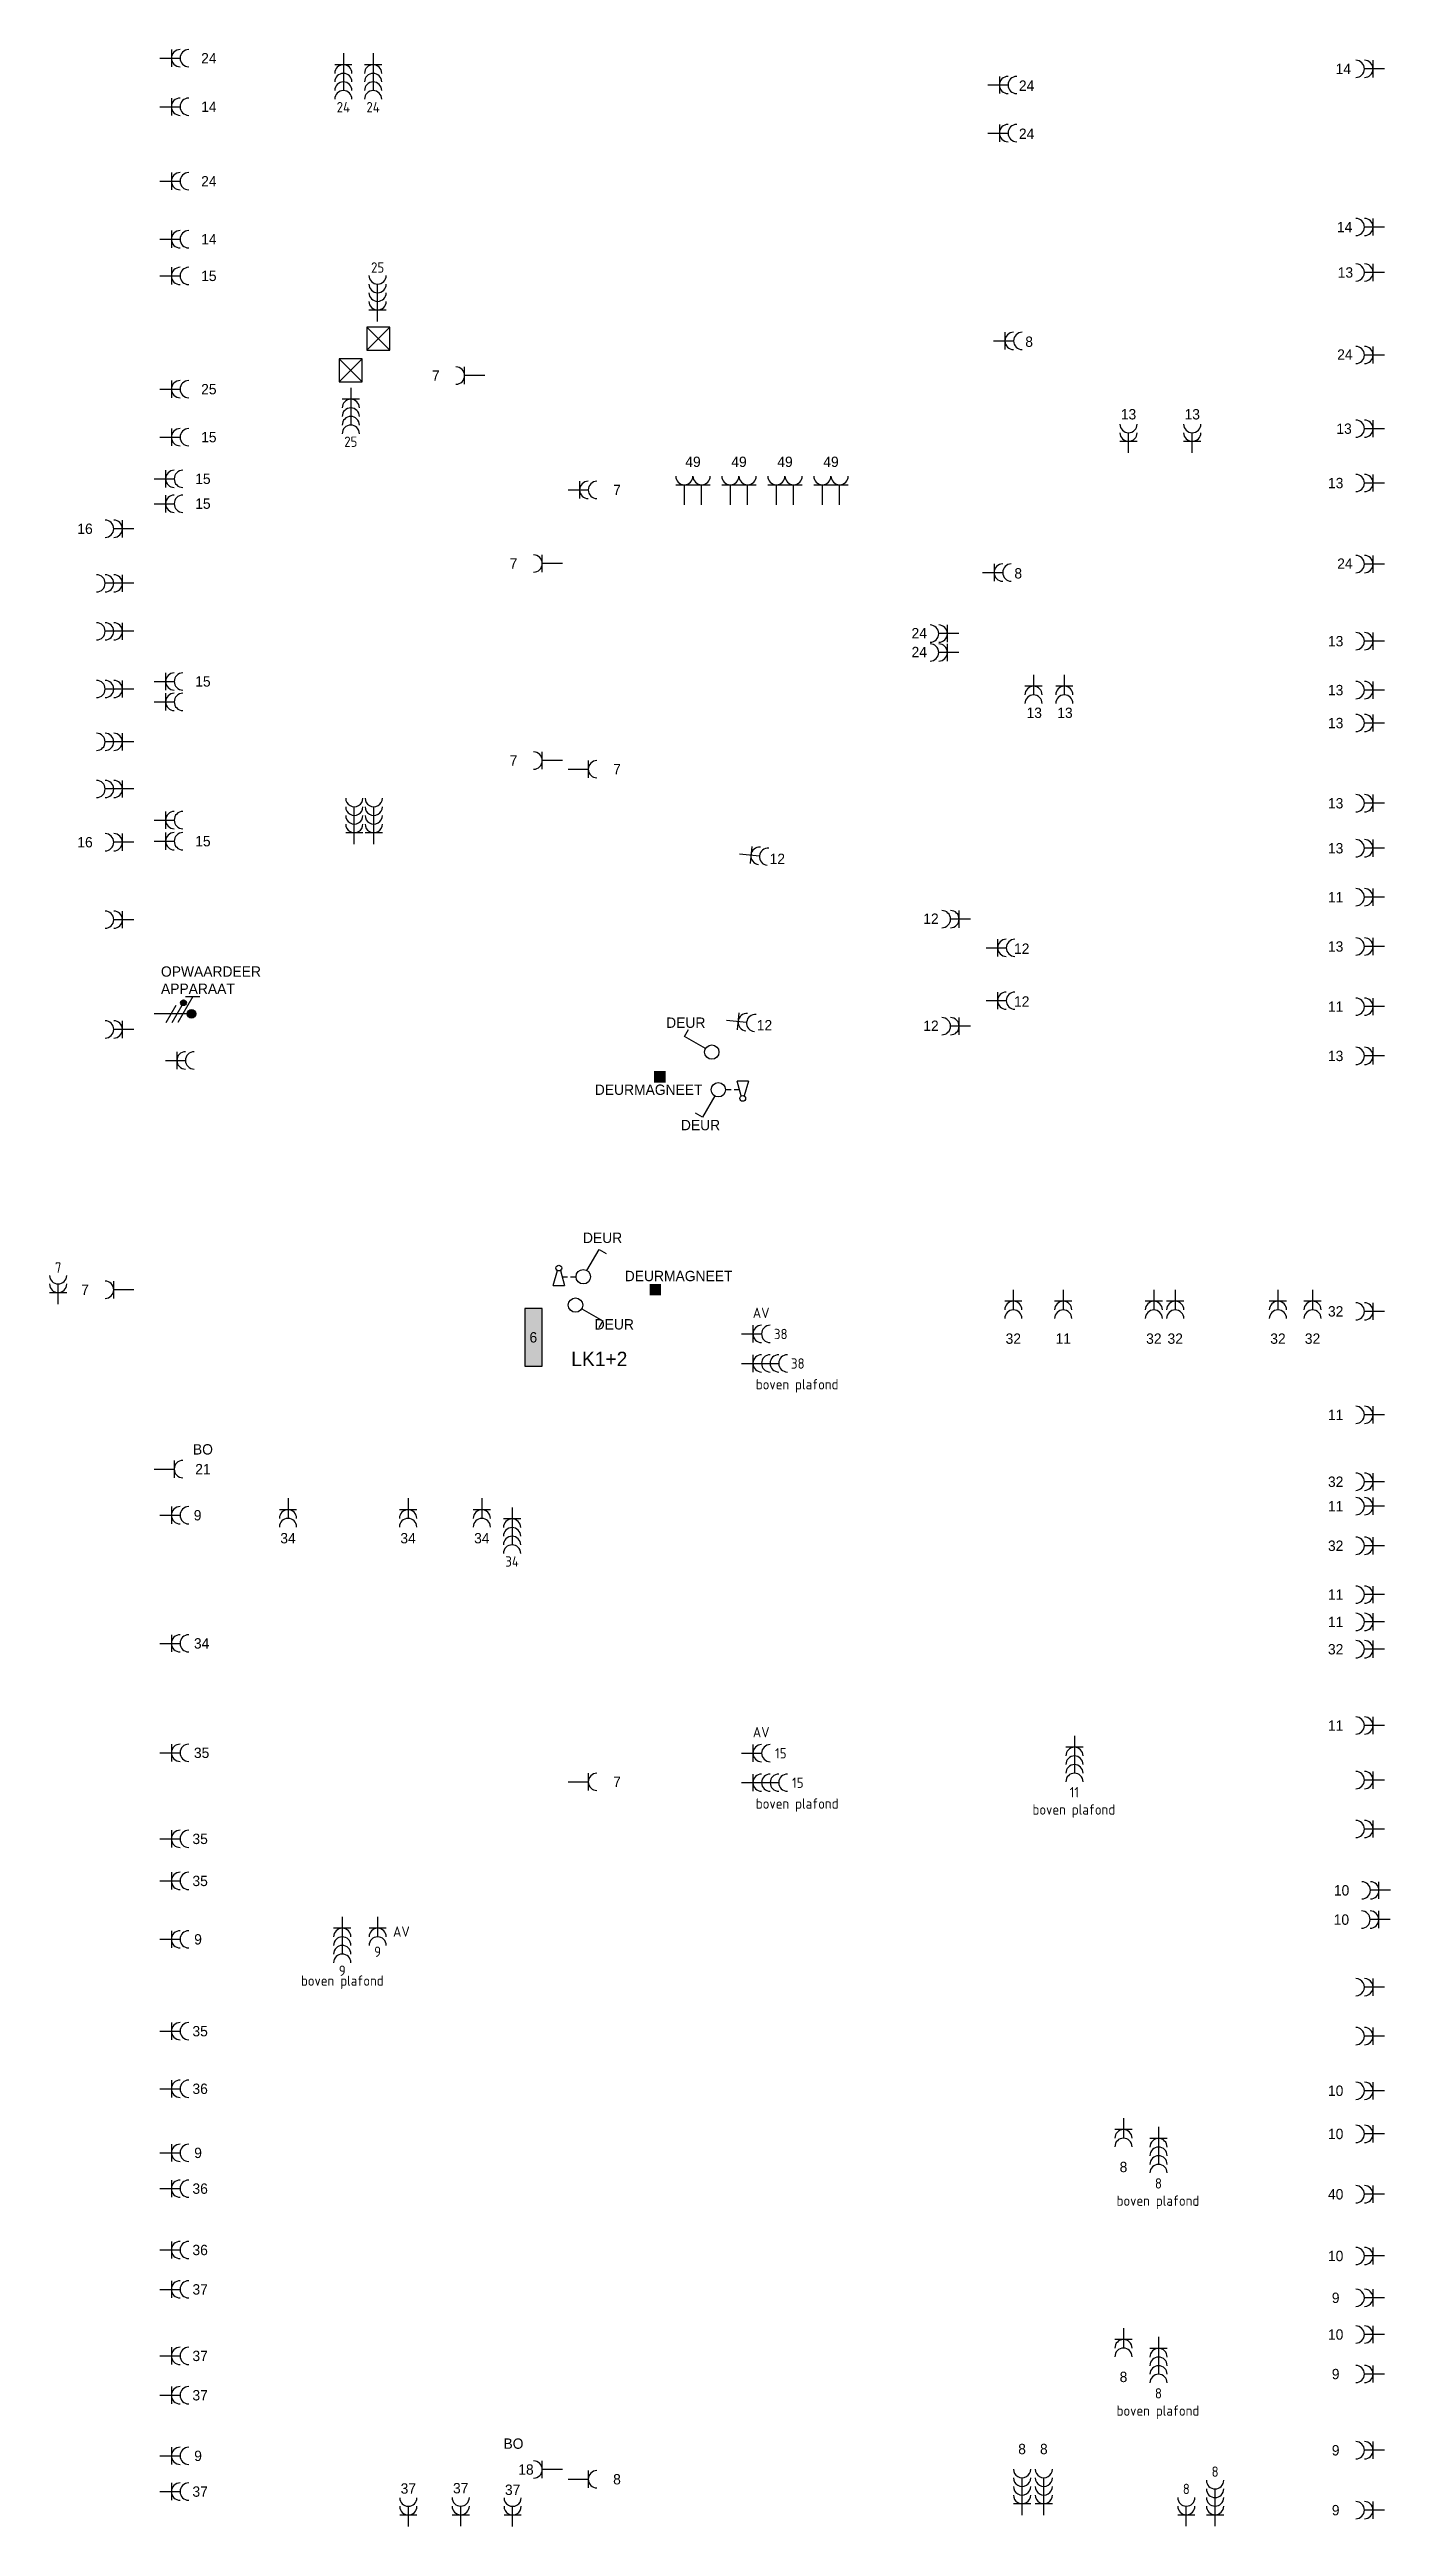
# Model space of a CAD drawing. Header units: millimetres. Extents: x -5226 to 109009, y 0 to 83782.
# Drawn here: x 85691 to 109009, y 37152 to 80212 of the extents above; entities that cross this region are included whole.
import ezdxf
from ezdxf.enums import TextEntityAlignment as Align

# ---------------------------------------------------------------- set-up
doc = ezdxf.new("R2010")
doc.units = ezdxf.units.MM
doc.header["$LTSCALE"] = 100
for name, color, linetype in [('EL$1----', 7, 'Continuous'), ('EL6211--', 3, 'Continuous'), ('EL6212--', 3, 'Continuous'), ('EL6222--', 3, 'Continuous'), ('EL6311--', 3, 'Continuous'), ('EL6521--', 3, 'Continuous')]:
    doc.layers.add(name, color=color, linetype=linetype)
doc.styles.add('BURO-018', font='BUROFONT.shx', dxfattribs={"height": 180})
doc.styles.add('BURO-025', font='BUROFONT.shx', dxfattribs={"height": 250})
doc.styles.add('STABICAD-012', font='ISOCP.SHX', dxfattribs={"height": 1.2})
doc.styles.add('STABICAD-018', font='ISOCP.SHX', dxfattribs={"height": 1.8})

msp = doc.modelspace()

# ---------------------------------------------------------------- texts
at = {"layer": 'EL6222--', "color": 1, "style": 'BURO-018'}
for s, p in [('OPWAARDEER', (87629.01, 64093.82)), ('APPARAAT', (87629.01, 63793.82))]:
    msp.add_text(s, height=180, dxfattribs=at).set_placement(p)
at = {"layer": 'EL6521--', "color": 1, "style": 'BURO-018'}
for p in [(95172.92, 62039.28), (95694.17, 58800.65)]:
    msp.add_text('DEURMAGNEET', height=180, dxfattribs=at).set_placement(p)

# ---------------------------------------------------------------- blocks, each defined once
blk = doc.blocks.new('E00126')
at = {"color": 0, "linetype": 'Continuous'}
for p, q in [((-3, 4.5), (3, 4.5)), ((-1.5, 1), (-1.5, 4.5)), ((1.5, 1), (1.5, 4.5))]:
    blk.add_line(p, q, dxfattribs=at)
for centre in [(-1.5, 6), (1.5, 6)]:
    blk.add_arc(centre, 1.5, 180, 0, dxfattribs=at)
at = {"color": 0, "linetype": 'Continuous', "style": 'BURO-018'}
for tag in ['CIRCUIT', 'PANEL']:
    blk.add_attdef(tag, text='', height=1.8, dxfattribs=at).set_placement((0, 8.5), align=Align.MIDDLE)
at = {"color": 0, "linetype": 'Continuous', "style": 'BURO-018', "flags": 1}
for tag, p in [('POWERCODE', (13, 8.5)), ('ARTICLECODE', (0, 0))]:
    blk.add_attdef(tag, text='', height=1.8, dxfattribs=at).set_placement(p, align=Align.MIDDLE)
at = {"layer": 'EL6222--', "color": 1, "style": 'STABICAD-012', "flags": 1}
blk.add_attdef('SUBCIRCUIT', text='', height=1.8, rotation=180, dxfattribs=at).set_placement((986.88, 426.83), align=Align.MIDDLE)
blk = doc.blocks.new('111304A')
at = {"color": 0, "linetype": 'Continuous'}
for p, q in [((0, 1), (0, 4.5)), ((-1.5, 3), (1.5, 3))]:
    blk.add_line(p, q, dxfattribs=at)
for centre in [(0, 6), (0, 4.5)]:
    blk.add_arc(centre, 1.5, 180, 0, dxfattribs=at)
at = {"color": 0, "linetype": 'Continuous', "style": 'BURO-018'}
for tag, p in [('CIRCUIT', (0, 8.5)), ('PANEL', (0, 11.5))]:
    blk.add_attdef(tag, text='', height=1.8, dxfattribs=at).set_placement(p, align=Align.MIDDLE)
at = {"color": 0, "linetype": 'Continuous', "style": 'BURO-018', "flags": 1}
for tag, p in [('POWERCODE', (13, 8.5)), ('ARTICLECODE', (0, 0))]:
    blk.add_attdef(tag, text='', height=1.8, dxfattribs=at).set_placement(p, align=Align.MIDDLE)
at = {"layer": 'EL6222--', "color": 1, "style": 'STABICAD-012', "flags": 1}
blk.add_attdef('SUBCIRCUIT', text='', height=1.8, rotation=90, dxfattribs=at).set_placement((740.24, 681.45), align=Align.MIDDLE)
blk = doc.blocks.new('E00078')
at = {"color": 0, "linetype": 'Continuous'}
for p, q in [((-3, 6.48), (-3, 8.98)), ((-3, 7.73), (1.5, 5.13)), ((1.5, 4.13), (-1.5, 5.87)), ((1.5, 3.13), (-1.5, 4.87)), ((0, 7.5), (0, 1))]:
    blk.add_line(p, q, dxfattribs=at)
at = {"color": 0, "linetype": 'Continuous', "const_width": 0.5}
blk.add_lwpolyline([(-2.18, 6.12, 1), (-1.68, 6.12, 1)], format="xyb", close=True, dxfattribs=at)
at = {"color": 0, "const_width": 0.75}
blk.add_lwpolyline([(-0.38, 7.5, 1), (0.38, 7.5, 1)], format="xyb", close=True, dxfattribs=at)
at = {"color": 0, "linetype": 'Continuous'}
for centre, radius in [((-1.93, 6.12), 0.5), ((0, 7.5), 0.75)]:
    blk.add_circle(centre, radius, dxfattribs=at)
at = {"color": 0, "linetype": 'Continuous', "style": 'BURO-018'}
for tag, p in [('PANEL', (0, 14)), ('CIRCUIT', (0, 11))]:
    blk.add_attdef(tag, text='', height=1.8, dxfattribs=at).set_placement(p, align=Align.MIDDLE)
at = {"color": 0, "linetype": 'Continuous', "style": 'BURO-018', "flags": 1}
for tag, p in [('POWERCODE', (13, 11)), ('ARTICLECODE', (0, 0))]:
    blk.add_attdef(tag, text='', height=1.8, dxfattribs=at).set_placement(p, align=Align.MIDDLE)
at = {"layer": 'EL6222--', "color": 1, "style": 'STABICAD-012', "flags": 1}
blk.add_attdef('SUBCIRCUIT', text='', height=1.8, rotation=90, dxfattribs=at).set_placement((877.14, 644.11), align=Align.MIDDLE)
blk = doc.blocks.new('111304C')
at = {"color": 0, "linetype": 'Continuous'}
for p, q in [((0, 1), (0, 7.5)), ((-1.5, 3), (1.5, 3))]:
    blk.add_line(p, q, dxfattribs=at)
for centre in [(0, 9), (0, 7.5), (0, 6), (0, 4.5)]:
    blk.add_arc(centre, 1.5, 180, 0, dxfattribs=at)
at = {"color": 0, "linetype": 'Continuous', "style": 'BURO-018'}
for tag, p in [('PANEL', (0, 14.5)), ('CIRCUIT', (0, 11.5))]:
    blk.add_attdef(tag, text='', height=1.8, dxfattribs=at).set_placement(p, align=Align.MIDDLE)
at = {"color": 0, "linetype": 'Continuous', "style": 'BURO-018', "flags": 1}
for tag, p in [('POWERCODE', (13, 11.5)), ('ARTICLECODE', (0, 0))]:
    blk.add_attdef(tag, text='', height=1.8, dxfattribs=at).set_placement(p, align=Align.MIDDLE)
at = {"layer": 'EL6222--', "color": 1, "style": 'STABICAD-012', "flags": 1}
blk.add_attdef('SUBCIRCUIT', text='', height=1.8, rotation=0.0001, dxfattribs=at).set_placement((913.93, 669.01), align=Align.MIDDLE)
blk = doc.blocks.new('1114A6')
at = {"color": 0, "linetype": 'Continuous'}
for p, q in [((-5.25, 0.75), (-4.51, 3.33)), ((-5.25, 0.75), (-3.25, 0.75)), ((-3.99, 3.33), (-3.25, 0.75)), ((-3.68, 2.25), (-2.75, 2.25)), ((-2.25, 2.25), (-1.25, 2.25))]:
    blk.add_line(p, q, dxfattribs=at)
blk.add_circle((-4.25, 3.75), 0.5, dxfattribs=at)
blk = doc.blocks.new('*U80')
at = {"color": 0, "linetype": 'Continuous'}
for p, q in [((0.62, 3.33), (2.74, 7)), ((2.74, 7), (3.95, 6.3))]:
    blk.add_line(p, q, dxfattribs=at)
blk.add_circle((0, 2.25), 1.25, dxfattribs=at)
at = {"color": 0, "zscale": 100}
blk.add_blockref('1114A6', (0, 0), dxfattribs=at)
at = {"color": 0, "linetype": 'Continuous', "style": 'BURO-018'}
blk.add_attdef('SWITCHCODE', text='', height=1.8, dxfattribs=at).set_placement((3.36, 9), align=Align.MIDDLE)
at = {"color": 0, "linetype": 'Continuous', "style": 'BURO-018', "flags": 1}
blk.add_attdef('ARTICLECODE', text='', height=1.8, dxfattribs=at).set_placement((0, 0), align=Align.MIDDLE)
blk = doc.blocks.new('1114A1')
at = {"color": 0, "linetype": 'Continuous'}
for p, q in [((0.62, 3.33), (2.74, 7)), ((2.74, 7), (3.95, 6.3))]:
    blk.add_line(p, q, dxfattribs=at)
blk.add_circle((0, 2.25), 1.25, dxfattribs=at)
at = {"color": 0, "linetype": 'Continuous', "style": 'BURO-018'}
blk.add_attdef('SWITCHCODE', text='', height=1.8, dxfattribs=at).set_placement((3.36, 9), align=Align.MIDDLE)
at = {"color": 0, "linetype": 'Continuous', "style": 'BURO-018', "flags": 1}
blk.add_attdef('ARTICLECODE', text='', height=1.8, dxfattribs=at).set_placement((0, 0), align=Align.MIDDLE)
blk = doc.blocks.new('*U81')
at = {"color": 0, "linetype": 'Continuous'}
for p, q in [((0.62, 3.33), (2.74, 7)), ((2.74, 7), (3.95, 6.3))]:
    blk.add_line(p, q, dxfattribs=at)
blk.add_circle((0, 2.25), 1.25, dxfattribs=at)
at = {"color": 0, "zscale": 100}
blk.add_blockref('1114A6', (0, 0), dxfattribs=at)
at = {"color": 0, "linetype": 'Continuous', "style": 'BURO-018'}
blk.add_attdef('SWITCHCODE', text='', height=1.8, dxfattribs=at).set_placement((3.36, 9), align=Align.MIDDLE)
at = {"color": 0, "linetype": 'Continuous', "style": 'BURO-018', "flags": 1}
blk.add_attdef('ARTICLECODE', text='', height=1.8, dxfattribs=at).set_placement((0, 0), align=Align.MIDDLE)
blk = doc.blocks.new('111304')
at = {"color": 0, "linetype": 'Continuous'}
for p, q in [((-1.5, 4.5), (1.5, 4.5)), ((0, 1), (0, 4.5))]:
    blk.add_line(p, q, dxfattribs=at)
blk.add_arc((0, 6), 1.5, 180, 0, dxfattribs=at)
at = {"color": 0, "linetype": 'Continuous', "style": 'BURO-018'}
for tag, p in [('CIRCUIT', (0, 8.5)), ('PANEL', (0, 11.5))]:
    blk.add_attdef(tag, text='', height=1.8, dxfattribs=at).set_placement(p, align=Align.MIDDLE)
at = {"color": 0, "linetype": 'Continuous', "style": 'BURO-018', "flags": 1}
for tag, p in [('POWERCODE', (13, 8.5)), ('ARTICLECODE', (0, 0))]:
    blk.add_attdef(tag, text='', height=1.8, dxfattribs=at).set_placement(p, align=Align.MIDDLE)
at = {"layer": 'EL6222--', "color": 1, "style": 'STABICAD-012', "flags": 1}
blk.add_attdef('SUBCIRCUIT', text='', height=1.8, rotation=180, dxfattribs=at).set_placement((721.35, 709.07), align=Align.MIDDLE)
blk = doc.blocks.new('1116A4C')
at = {"color": 0, "linetype": 'Continuous'}
for p, q in [((-5, 4), (-5, 1)), ((5, 4), (-5, 4)), ((-5, 1), (5, 1)), ((5, 1), (5, 4))]:
    blk.add_line(p, q, dxfattribs=at)
blk.add_solid([(-5, 4), (-5, 1), (5, 4), (5, 1)], dxfattribs=at)
at = {"color": 0, "linetype": 'Continuous', "style": 'BURO-018'}
for tag, p in [('PANEL', (0, 15)), ('CIRCUIT', (0, 9)), ('PANELNAME', (0, 6))]:
    blk.add_attdef(tag, text='', height=1.8, dxfattribs=at).set_placement(p, align=Align.MIDDLE)
at = {"color": 0, "linetype": 'Continuous', "style": 'BURO-018', "flags": 1}
blk.add_attdef('ARTICLECODE', text='', height=1.8, dxfattribs=at).set_placement((0, 0), align=Align.MIDDLE)
at = {"layer": 'EL6222--', "color": 1, "style": 'STABICAD-012', "flags": 1}
blk.add_attdef('CASCADINGPANEL', text='', height=1.8, dxfattribs=at).set_placement((496.7, 589.52), align=Align.MIDDLE_CENTER)
blk.add_attdef('SUBCIRCUIT', text='', height=1.8, dxfattribs=at).set_placement((499.42, 589.52), align=Align.MIDDLE)
blk = doc.blocks.new('111304B')
at = {"color": 0, "linetype": 'Continuous'}
for p, q in [((0, 1), (0, 6)), ((-1.5, 3), (1.5, 3))]:
    blk.add_line(p, q, dxfattribs=at)
for centre in [(0, 7.5), (0, 6), (0, 4.5)]:
    blk.add_arc(centre, 1.5, 180, 0, dxfattribs=at)
at = {"color": 0, "linetype": 'Continuous', "style": 'BURO-018'}
for tag, p in [('PANEL', (0, 13)), ('CIRCUIT', (0, 10))]:
    blk.add_attdef(tag, text='', height=1.8, dxfattribs=at).set_placement(p, align=Align.MIDDLE)
at = {"color": 0, "linetype": 'Continuous', "style": 'BURO-018', "flags": 1}
for tag, p in [('POWERCODE', (13, 10)), ('ARTICLECODE', (0, 0))]:
    blk.add_attdef(tag, text='', height=1.8, dxfattribs=at).set_placement(p, align=Align.MIDDLE)
at = {"layer": 'EL6222--', "color": 1, "style": 'STABICAD-012', "flags": 1}
blk.add_attdef('SUBCIRCUIT', text='', height=1.8, rotation=90, dxfattribs=at).set_placement((447.13, 582.69), align=Align.MIDDLE)
blk = doc.blocks.new('E00046')
at = {"color": 0, "linetype": 'Continuous'}
blk.add_solid([(-1, 1), (1, 1), (-1, 3), (1, 3)], dxfattribs=at)
at = {"color": 0, "linetype": 'Continuous', "style": 'BURO-018'}
blk.add_attdef('TEXT1', text='', height=1.8, dxfattribs=at).set_placement((0, 5.5), align=Align.MIDDLE)
at = {"color": 0, "linetype": 'Continuous', "style": 'BURO-018', "flags": 1}
blk.add_attdef('ARTICLECODE', text='', height=1.8, dxfattribs=at).set_placement((0, 0), align=Align.MIDDLE)
at = {"layer": 'EL6222--', "color": 1, "style": 'STABICAD-012'}
blk.add_attdef('SECURITY_PANEL', text='', height=1.8, rotation=0.0072, dxfattribs=at).set_placement((966.55, 586.53), align=Align.MIDDLE_CENTER)
blk = doc.blocks.new('E00149')
at = {"color": 0, "linetype": 'Continuous'}
for p, q in [((2, 2), (-2, 2)), ((-2, 2), (-2, -2)), ((2, -2), (2, 2)), ((-2, -2), (2, -2))]:
    blk.add_line(p, q, dxfattribs=at)
at = {"color": 0, "linetype": 'Continuous', "style": 'BURO-018'}
for tag, p in [('CIRCUIT', (0, 4)), ('PANEL', (0, 7)), ('TEXT1', (0, 0))]:
    blk.add_attdef(tag, text='', height=1.8, dxfattribs=at).set_placement(p, align=Align.MIDDLE)
at = {"color": 0, "linetype": 'Continuous', "style": 'BURO-018', "flags": 1}
for tag, p in [('POWERCODE', (13, 4)), ('ARTICLECODE', (0, 0))]:
    blk.add_attdef(tag, text='', height=1.8, dxfattribs=at).set_placement(p, align=Align.MIDDLE)
at = {"layer": 'EL6222--', "color": 1, "style": 'STABICAD-012', "flags": 1}
blk.add_attdef('SUBCIRCUIT', text='', height=1.8, dxfattribs=at).set_placement((536.89, 685.34), align=Align.MIDDLE)
blk = doc.blocks.new('Haspel')
at = {"layer": 'EL6222--'}
for p, q in [((43587, 65385), (43987, 65785)), ((43587, 65785), (43987, 65385))]:
    blk.add_line(p, q, dxfattribs=at)
at = {"layer": 'EL$1----', "linetype": 'Continuous', "xscale": 100, "yscale": 100, "zscale": 100}
blk.add_blockref('E00149', (43787, 65585), dxfattribs=at)

# ---------------------------------------------------------------- block references
at = {"layer": 'EL6211--'}
for p in [(47622.79, 9599.81), (47139.64, 9047.93)]:
    msp.add_blockref('Haspel', p, dxfattribs=at)
at = {"layer": 'EL6212--', "linetype": 'Continuous'}
ref = msp.add_blockref('1116A4C', (93858.55, 57824.41), dxfattribs=dict(at, xscale=100, yscale=100, zscale=100, rotation=270.0000833763045))
ref.add_attrib('CIRCUIT', '6', dxfattribs={"layer": '0', "color": 1, "linetype": 'ByBlock', "height": 180, "style": 'BURO-018'}).set_placement((94103.59, 57824.41), align=Align.MIDDLE)
ref.add_attrib('PANELNAME', 'LK1+2', dxfattribs={"layer": '0', "color": 2, "linetype": 'ByBlock', "height": 250, "style": 'BURO-025'}).set_placement((95251.03, 57450.41), align=Align.MIDDLE)
at = {"layer": 'EL6222--', "linetype": 'Continuous'}
ref = msp.add_blockref('111304A', (87511.55, 80062.38), dxfattribs=dict(at, xscale=100, yscale=100, zscale=100, rotation=270))
ref.add_attrib('CIRCUIT', '24', dxfattribs={"layer": '0', "color": 1, "linetype": 'Continuous', "height": 180, "style": 'BURO-018'}).set_placement((88461.55, 80062.38), align=Align.MIDDLE)
ref = msp.add_blockref('111304C', (90800.52, 80248.57), dxfattribs=dict(at, xscale=100, yscale=100, zscale=100, rotation=180))
ref.add_attrib('CIRCUIT', '24', dxfattribs={"layer": '0', "color": 1, "linetype": 'Continuous', "height": 180, "style": 'STABICAD-018'}).set_placement((90800.52, 79210.56), align=Align.MIDDLE)
ref = msp.add_blockref('111304C', (91318.18, 80248.57), dxfattribs=dict(at, xscale=100, yscale=100, zscale=100, rotation=180))
ref.add_attrib('CIRCUIT', '24', dxfattribs={"layer": '0', "color": 1, "linetype": 'Continuous', "height": 180, "style": 'STABICAD-018'}).set_placement((91318.18, 79210.56), align=Align.MIDDLE)
ref = msp.add_blockref('111304A', (101908.92, 79596.29), dxfattribs=dict(at, xscale=100, yscale=100, zscale=100, rotation=270))
ref.add_attrib('CIRCUIT', '24', dxfattribs={"layer": '0', "color": 1, "linetype": 'ByBlock', "height": 180, "style": 'BURO-018'}).set_placement((102681.38, 79585.48), align=Align.MIDDLE)
ref = msp.add_blockref('111304A', (109005.55, 79876.19), dxfattribs=dict(at, xscale=100, yscale=100, zscale=100, rotation=90.00000000000001))
ref.add_attrib('CIRCUIT', '14', dxfattribs={"layer": '0', "color": 1, "linetype": 'ByBlock', "height": 180, "style": 'BURO-018'}).set_placement((108187.87, 79876.19), align=Align.MIDDLE)
ref = msp.add_blockref('111304A', (87511.55, 79218.35), dxfattribs=dict(at, xscale=100, yscale=100, zscale=100, rotation=270.0000833763045))
ref.add_attrib('CIRCUIT', '14', dxfattribs={"layer": '0', "color": 1, "linetype": 'Continuous', "height": 180, "style": 'BURO-018'}).set_placement((88461.55, 79218.35), align=Align.MIDDLE)
ref = msp.add_blockref('111304A', (101908.92, 78760.47), dxfattribs=dict(at, xscale=100, yscale=100, zscale=100, rotation=270))
ref.add_attrib('CIRCUIT', '24', dxfattribs={"layer": '0', "color": 1, "linetype": 'ByBlock', "height": 180, "style": 'BURO-018'}).set_placement((102681.38, 78749.66), align=Align.MIDDLE)
ref = msp.add_blockref('111304A', (87511.55, 77923.53), dxfattribs=dict(at, xscale=99.99999999999997, yscale=99.99999999999997, zscale=99.99999999999997, rotation=270.0000833761825))
ref.add_attrib('CIRCUIT', '24', dxfattribs={"layer": '0', "color": 1, "linetype": 'Continuous', "height": 180, "style": 'BURO-018'}).set_placement((88461.55, 77923.53), align=Align.MIDDLE)
ref = msp.add_blockref('111304A', (109005.55, 77126.95), dxfattribs=dict(at, xscale=99.99999999999997, yscale=99.99999999999997, zscale=99.99999999999997, rotation=90.00008337618254))
ref.add_attrib('CIRCUIT', '14', dxfattribs={"layer": '0', "color": 1, "linetype": 'ByBlock', "height": 180, "style": 'BURO-018'}).set_placement((108211.52, 77126.94), align=Align.MIDDLE)
ref = msp.add_blockref('111304A', (87511.55, 76914.26), dxfattribs=dict(at, xscale=100, yscale=100, zscale=100, rotation=270))
ref.add_attrib('CIRCUIT', '14', dxfattribs={"layer": '0', "color": 1, "linetype": 'ByBlock', "height": 180, "style": 'BURO-018'}).set_placement((88461.55, 76914.26), align=Align.MIDDLE)
ref = msp.add_blockref('111304A', (87511.55, 76276.19), dxfattribs=dict(at, xscale=100, yscale=100, zscale=100, rotation=270))
ref.add_attrib('CIRCUIT', '15', dxfattribs={"layer": '0', "color": 1, "linetype": 'ByBlock', "height": 180, "style": 'BURO-018'}).set_placement((88461.55, 76276.19), align=Align.MIDDLE)
ref = msp.add_blockref('111304C', (91395.78, 75384.91), dxfattribs=dict(at, xscale=100, yscale=100, zscale=100))
ref.add_attrib('CIRCUIT', '25', dxfattribs={"layer": '0', "color": 1, "linetype": 'Continuous', "height": 180, "style": 'STABICAD-018'}).set_placement((91395.78, 76422.92), align=Align.MIDDLE)
ref = msp.add_blockref('111304A', (109005.55, 76337.08), dxfattribs=dict(at, xscale=100, yscale=100, zscale=100, rotation=90.0000833764254))
ref.add_attrib('CIRCUIT', '13', dxfattribs={"layer": '0', "color": 1, "linetype": 'ByBlock', "height": 180, "style": 'BURO-018'}).set_placement((108225.17, 76337.08), align=Align.MIDDLE)
ref = msp.add_blockref('111304A', (102005.34, 75146.58), dxfattribs=dict(at, xscale=100, yscale=100, zscale=100, rotation=270))
ref.add_attrib('CIRCUIT', '8', dxfattribs={"layer": '0', "color": 1, "linetype": 'ByBlock', "height": 180, "style": 'BURO-018'}).set_placement((102725.46, 75133.23), align=Align.MIDDLE)
ref = msp.add_blockref('111304A', (109005.55, 74901.57), dxfattribs=dict(at, xscale=100, yscale=100, zscale=100, rotation=90.00000000000001))
ref.add_attrib('CIRCUIT', '24', dxfattribs={"layer": '0', "color": 1, "linetype": 'ByBlock', "height": 180, "style": 'BURO-018'}).set_placement((108215.65, 74910.56), align=Align.MIDDLE)
ref = msp.add_blockref('111304', (93358.55, 74544.19), dxfattribs=dict(at, xscale=100, yscale=100, zscale=100, rotation=90.00000000000001))
ref.add_attrib('CIRCUIT', '7', dxfattribs={"layer": '0', "color": 1, "linetype": 'ByBlock', "height": 180, "style": 'BURO-018'}).set_placement((92408.55, 74544.19), align=Align.MIDDLE)
ref = msp.add_blockref('111304A', (87511.55, 74308.19), dxfattribs=dict(at, xscale=100, yscale=100, zscale=100, rotation=270))
ref.add_attrib('CIRCUIT', '25', dxfattribs={"layer": '0', "color": 1, "linetype": 'Continuous', "height": 180, "style": 'BURO-018'}).set_placement((88461.55, 74308.19), align=Align.MIDDLE)
ref = msp.add_blockref('111304C', (90929.89, 74433.03), dxfattribs=dict(at, xscale=100, yscale=100, zscale=100, rotation=180))
ref.add_attrib('CIRCUIT', '25', dxfattribs={"layer": '0', "color": 1, "linetype": 'Continuous', "height": 180, "style": 'STABICAD-018'}).set_placement((90929.89, 73395.02), align=Align.MIDDLE)
ref = msp.add_blockref('111304A', (104453.45, 73101.27), dxfattribs=dict(at, xscale=100, yscale=100, zscale=100))
ref.add_attrib('CIRCUIT', '13', dxfattribs={"layer": '0', "color": 1, "linetype": 'ByBlock', "height": 180, "style": 'BURO-018'}).set_placement((104453.45, 73871.46), align=Align.MIDDLE)
ref = msp.add_blockref('111304A', (105561.48, 73101.27), dxfattribs=dict(at, xscale=100, yscale=100, zscale=100))
ref.add_attrib('CIRCUIT', '13', dxfattribs={"layer": '0', "color": 1, "linetype": 'ByBlock', "height": 180, "style": 'BURO-018'}).set_placement((105561.48, 73871.46), align=Align.MIDDLE)
ref = msp.add_blockref('111304A', (109005.55, 73621.11), dxfattribs=dict(at, xscale=100, yscale=100, zscale=100, rotation=90.00008337633267))
ref.add_attrib('CIRCUIT', '13', dxfattribs={"layer": '0', "color": 1, "linetype": 'ByBlock', "height": 180, "style": 'BURO-018'}).set_placement((108201.52, 73621.11), align=Align.MIDDLE)
ref = msp.add_blockref('111304A', (87511.55, 73473.27), dxfattribs=dict(at, xscale=100, yscale=100, zscale=100, rotation=270))
ref.add_attrib('CIRCUIT', '15', dxfattribs={"layer": '0', "color": 1, "linetype": 'ByBlock', "height": 180, "style": 'BURO-018'}).set_placement((88461.55, 73473.27), align=Align.MIDDLE)
ref = msp.add_blockref('111304A', (87408.55, 72748.42), dxfattribs=dict(at, xscale=100, yscale=100, zscale=100, rotation=270))
ref.add_attrib('CIRCUIT', '15', dxfattribs={"layer": '0', "color": 1, "linetype": 'ByBlock', "height": 180, "style": 'BURO-018'}).set_placement((88358.55, 72748.42), align=Align.MIDDLE)
ref = msp.add_blockref('E00126', (96879.91, 72195.46), dxfattribs=dict(at, xscale=100, yscale=100, zscale=100))
ref.add_attrib('CIRCUIT', '49', dxfattribs={"layer": '0', "color": 1, "linetype": 'ByBlock', "height": 180, "style": 'BURO-018'}).set_placement((96879.91, 73045.46), align=Align.MIDDLE)
ref = msp.add_blockref('E00126', (97679.91, 72195.46), dxfattribs=dict(at, xscale=100, yscale=100, zscale=100))
ref.add_attrib('CIRCUIT', '49', dxfattribs={"layer": '0', "color": 1, "linetype": 'ByBlock', "height": 180, "style": 'BURO-018'}).set_placement((97679.91, 73045.46), align=Align.MIDDLE)
ref = msp.add_blockref('E00126', (98479.91, 72195.46), dxfattribs=dict(at, xscale=100, yscale=100, zscale=100))
ref.add_attrib('CIRCUIT', '49', dxfattribs={"layer": '0', "color": 1, "linetype": 'ByBlock', "height": 180, "style": 'BURO-018'}).set_placement((98479.91, 73045.46), align=Align.MIDDLE)
ref = msp.add_blockref('E00126', (99279.91, 72195.46), dxfattribs=dict(at, xscale=100, yscale=100, zscale=100))
ref.add_attrib('CIRCUIT', '49', dxfattribs={"layer": '0', "color": 1, "linetype": 'ByBlock', "height": 180, "style": 'BURO-018'}).set_placement((99279.91, 73045.46), align=Align.MIDDLE)
ref = msp.add_blockref('111304A', (109005.55, 72676.19), dxfattribs=dict(at, xscale=100, yscale=100, zscale=100, rotation=90.00000000000001))
ref.add_attrib('CIRCUIT', '13', dxfattribs={"layer": '0', "color": 1, "linetype": 'ByBlock', "height": 180, "style": 'BURO-018'}).set_placement((108055.55, 72676.19), align=Align.MIDDLE)
ref = msp.add_blockref('111304A', (87408.55, 72316.27), dxfattribs=dict(at, xscale=100, yscale=100, zscale=100, rotation=270))
ref.add_attrib('CIRCUIT', '15', dxfattribs={"layer": '0', "color": 1, "linetype": 'ByBlock', "height": 180, "style": 'BURO-018'}).set_placement((88358.55, 72316.27), align=Align.MIDDLE)
ref = msp.add_blockref('111304A', (94608.55, 72556.01), dxfattribs=dict(at, xscale=100, yscale=100, zscale=100, rotation=270))
ref.add_attrib('CIRCUIT', '7', dxfattribs={"layer": '0', "color": 1, "linetype": 'ByBlock', "height": 180, "style": 'BURO-018'}).set_placement((95558.55, 72556.01), align=Align.MIDDLE)
ref = msp.add_blockref('111304A', (87258.55, 71881.23), dxfattribs=dict(at, xscale=100, yscale=100, zscale=100, rotation=89.99991662369551))
ref.add_attrib('CIRCUIT', '16', dxfattribs={"layer": '0', "color": 1, "linetype": 'ByBlock', "height": 180, "style": 'BURO-018'}).set_placement((86308.55, 71881.23), align=Align.MIDDLE)
for name, p, xscale, yscale, zscale, rotation in [('111304B', (87258.55, 70932.97), 100, 100, 100, 90.00008337630446), ('111304B', (87258.55, 70098.6), 100, 100, 100, 90.00008337630446), ('111304B', (87258.55, 69095.04), 100, 100, 100, 90.00000000000001), ('111304A', (87408.55, 68871.39), 100, 100, 100, 270.0000833763045), ('111304B', (87258.55, 68176.48), 100, 100, 100, 90.00008337630446), ('111304B', (87258.55, 67357.23), 100, 100, 100, 90.00008337630446), ('111304C', (90991.04, 66298.13), 100.0000000000004, 100.0000000000004, 100.0000000000004, 359.9999166269161), ('111304C', (91328.66, 66298.13), 100.0000000000004, 100.0000000000004, 100.0000000000004, 359.9999166269161), ('111304A', (87408.55, 66816.19), 100, 100, 100, 270.0000833763045), ('111304A', (87258.55, 65085.32), 100, 100, 100, 90.00000000000001), ('E00078', (87408.55, 63448.73), 100, 100, 100, 270), ('111304A', (87258.55, 63177.78), 100, 100, 100, 90.00000000000001), ('111304A', (87605.11, 62638.65), 100, 100, 100, 270), ('111304A', (109005.55, 50126.95), 99.99999999999999, 99.99999999999999, 99.99999999999999, 90.00004168790997), ('111304A', (109005.55, 49276.19), 100, 100, 100, 90.00000000000001), ('111304A', (109005.55, 46526.95), 99.99999999999999, 99.99999999999999, 99.99999999999999, 90.00004168821326), ('111304A', (109005.55, 45676.19), 100, 100, 100, 90.00000000000001)]:
    msp.add_blockref(name, p, dxfattribs=dict(at, xscale=xscale, yscale=yscale, zscale=zscale, rotation=rotation))
ref = msp.add_blockref('111304', (94708.55, 71276.57), dxfattribs=dict(at, xscale=100, yscale=100, zscale=100, rotation=90.00000000000001))
ref.add_attrib('CIRCUIT', '7', dxfattribs={"layer": '0', "color": 1, "linetype": 'ByBlock', "height": 180, "style": 'BURO-018'}).set_placement((93758.55, 71276.57), align=Align.MIDDLE)
ref = msp.add_blockref('111304A', (101815.53, 71119.87), dxfattribs=dict(at, xscale=100, yscale=100, zscale=100, rotation=270))
ref.add_attrib('CIRCUIT', '8', dxfattribs={"layer": '0', "color": 1, "linetype": 'ByBlock', "height": 180, "style": 'BURO-018'}).set_placement((102535.66, 71106.52), align=Align.MIDDLE)
ref = msp.add_blockref('111304A', (109005.55, 71267.2), dxfattribs=dict(at, xscale=100, yscale=100, zscale=100, rotation=90.00000000000001))
ref.add_attrib('CIRCUIT', '24', dxfattribs={"layer": '0', "color": 1, "linetype": 'ByBlock', "height": 180, "style": 'BURO-018'}).set_placement((108215.65, 71276.2), align=Align.MIDDLE)
ref = msp.add_blockref('111304A', (101604.14, 70058.28), dxfattribs=dict(at, xscale=100, yscale=100, zscale=100, rotation=90.00000000000001))
ref.add_attrib('CIRCUIT', '24', dxfattribs={"layer": '0', "color": 1, "linetype": 'ByBlock', "height": 180, "style": 'BURO-018'}).set_placement((100814.23, 70067.28), align=Align.MIDDLE)
ref = msp.add_blockref('111304A', (101604.14, 69730.72), dxfattribs=dict(at, xscale=100, yscale=100, zscale=100, rotation=90.00000000000001))
ref.add_attrib('CIRCUIT', '24', dxfattribs={"layer": '0', "color": 1, "linetype": 'ByBlock', "height": 180, "style": 'BURO-018'}).set_placement((100814.23, 69739.71), align=Align.MIDDLE)
ref = msp.add_blockref('111304A', (109005.55, 69926.95), dxfattribs=dict(at, xscale=99.99999999999997, yscale=99.99999999999997, zscale=99.99999999999997, rotation=90.00008337618254))
ref.add_attrib('CIRCUIT', '13', dxfattribs={"layer": '0', "color": 1, "linetype": 'ByBlock', "height": 180, "style": 'BURO-018'}).set_placement((108055.55, 69926.94), align=Align.MIDDLE)
ref = msp.add_blockref('111304A', (87408.55, 69225.84), dxfattribs=dict(at, xscale=100, yscale=100, zscale=100, rotation=270.0000833763045))
ref.add_attrib('CIRCUIT', '15', dxfattribs={"layer": '0', "color": 1, "linetype": 'ByBlock', "height": 180, "style": 'BURO-018'}).set_placement((88358.55, 69225.84), align=Align.MIDDLE)
ref = msp.add_blockref('111304A', (102802.04, 69442.74), dxfattribs=dict(at, xscale=100.0000000000004, yscale=100.0000000000004, zscale=100.0000000000004, rotation=180.0000833774554))
ref.add_attrib('CIRCUIT', '13', dxfattribs={"layer": '0', "color": 1, "linetype": 'ByBlock', "height": 180, "style": 'BURO-018'}).set_placement((102813.75, 68681.92), align=Align.MIDDLE)
ref = msp.add_blockref('111304A', (103337.16, 69442.74), dxfattribs=dict(at, xscale=100.0000000000004, yscale=100.0000000000004, zscale=100.0000000000004, rotation=180.0000833774554))
ref.add_attrib('CIRCUIT', '13', dxfattribs={"layer": '0', "color": 1, "linetype": 'ByBlock', "height": 180, "style": 'BURO-018'}).set_placement((103348.87, 68681.92), align=Align.MIDDLE)
ref = msp.add_blockref('111304A', (109005.55, 69076.19), dxfattribs=dict(at, xscale=100, yscale=100, zscale=100, rotation=90.00000000000001))
ref.add_attrib('CIRCUIT', '13', dxfattribs={"layer": '0', "color": 1, "linetype": 'ByBlock', "height": 180, "style": 'BURO-018'}).set_placement((108055.55, 69076.19), align=Align.MIDDLE)
ref = msp.add_blockref('111304A', (109005.55, 68503.83), dxfattribs=dict(at, xscale=100, yscale=100, zscale=100, rotation=90.00000000000001))
ref.add_attrib('CIRCUIT', '13', dxfattribs={"layer": '0', "color": 1, "linetype": 'ByBlock', "height": 180, "style": 'BURO-018'}).set_placement((108055.55, 68503.83), align=Align.MIDDLE)
ref = msp.add_blockref('111304', (94708.55, 67851.57), dxfattribs=dict(at, xscale=100, yscale=100, zscale=100, rotation=89.99991662357459))
ref.add_attrib('CIRCUIT', '7', dxfattribs={"layer": '0', "color": 1, "linetype": 'ByBlock', "height": 180, "style": 'BURO-018'}).set_placement((93758.55, 67851.57), align=Align.MIDDLE)
ref = msp.add_blockref('111304', (94608.55, 67701.57), dxfattribs=dict(at, xscale=100, yscale=100, zscale=100, rotation=270))
ref.add_attrib('CIRCUIT', '7', dxfattribs={"layer": '0', "color": 1, "linetype": 'ByBlock', "height": 180, "style": 'BURO-018'}).set_placement((95558.55, 67701.57), align=Align.MIDDLE)
ref = msp.add_blockref('111304A', (109005.55, 67108.97), dxfattribs=dict(at, xscale=99.99999999999999, yscale=99.99999999999999, zscale=99.99999999999999, rotation=90.00008337633267))
ref.add_attrib('CIRCUIT', '13', dxfattribs={"layer": '0', "color": 1, "linetype": 'ByBlock', "height": 180, "style": 'BURO-018'}).set_placement((108055.55, 67108.97), align=Align.MIDDLE)
ref = msp.add_blockref('111304A', (87258.55, 66431.57), dxfattribs=dict(at, xscale=100, yscale=100, zscale=100, rotation=90.00000000000001))
ref.add_attrib('CIRCUIT', '16', dxfattribs={"layer": '0', "color": 1, "linetype": 'ByBlock', "height": 180, "style": 'BURO-018'}).set_placement((86308.55, 66431.57), align=Align.MIDDLE)
ref = msp.add_blockref('111304A', (87408.55, 66449.07), dxfattribs=dict(at, xscale=100, yscale=100, zscale=100, rotation=269.9999166235746))
ref.add_attrib('CIRCUIT', '15', dxfattribs={"layer": '0', "color": 1, "linetype": 'ByBlock', "height": 180, "style": 'BURO-018'}).set_placement((88358.55, 66449.07), align=Align.MIDDLE)
ref = msp.add_blockref('111304A', (97588.7, 66240.69), dxfattribs=dict(at, xscale=100.0000000000001, yscale=100.0000000000001, zscale=100.0000000000001, rotation=264.1807931593627))
ref.add_attrib('CIRCUIT', '12', dxfattribs={"layer": '0', "color": 1, "linetype": 'ByBlock', "height": 180, "style": 'BURO-018'}).set_placement((98346.63, 66144.37), align=Align.MIDDLE)
ref = msp.add_blockref('111304A', (109005.55, 66326.95), dxfattribs=dict(at, xscale=99.99999999999997, yscale=99.99999999999997, zscale=99.99999999999997, rotation=90.00008337618254))
ref.add_attrib('CIRCUIT', '13', dxfattribs={"layer": '0', "color": 1, "linetype": 'ByBlock', "height": 180, "style": 'BURO-018'}).set_placement((108055.55, 66326.94), align=Align.MIDDLE)
ref = msp.add_blockref('111304A', (109005.55, 65476.19), dxfattribs=dict(at, xscale=100, yscale=100, zscale=100, rotation=90.00000000000001))
ref.add_attrib('CIRCUIT', '11', dxfattribs={"layer": '0', "color": 1, "linetype": 'ByBlock', "height": 180, "style": 'BURO-018'}).set_placement((108055.55, 65476.19), align=Align.MIDDLE)
ref = msp.add_blockref('111304A', (101808.37, 65094.6), dxfattribs=dict(at, xscale=100, yscale=100, zscale=100, rotation=90.00000000000001))
ref.add_attrib('CIRCUIT', '12', dxfattribs={"layer": '0', "color": 1, "linetype": 'ByBlock', "height": 180, "style": 'BURO-018'}).set_placement((101018.46, 65103.6), align=Align.MIDDLE)
ref = msp.add_blockref('111304A', (101876.54, 64595.84), dxfattribs=dict(at, xscale=100, yscale=100, zscale=100, rotation=270))
ref.add_attrib('CIRCUIT', '12', dxfattribs={"layer": '0', "color": 1, "linetype": 'ByBlock', "height": 180, "style": 'BURO-018'}).set_placement((102596.66, 64582.49), align=Align.MIDDLE)
ref = msp.add_blockref('111304A', (109005.55, 64619.46), dxfattribs=dict(at, xscale=99.99999999999999, yscale=99.99999999999999, zscale=99.99999999999999, rotation=90.00008337633267))
ref.add_attrib('CIRCUIT', '13', dxfattribs={"layer": '0', "color": 1, "linetype": 'ByBlock', "height": 180, "style": 'BURO-018'}).set_placement((108055.55, 64619.45), align=Align.MIDDLE)
ref = msp.add_blockref('111304A', (101876.54, 63677.87), dxfattribs=dict(at, xscale=100, yscale=100, zscale=100, rotation=270))
ref.add_attrib('CIRCUIT', '12', dxfattribs={"layer": '0', "color": 1, "linetype": 'ByBlock', "height": 180, "style": 'BURO-018'}).set_placement((102596.66, 63664.53), align=Align.MIDDLE)
ref = msp.add_blockref('111304A', (97365.56, 63348.82), dxfattribs=dict(at, xscale=100.0000000000001, yscale=100.0000000000001, zscale=100.0000000000001, rotation=264.1807931595877))
ref.add_attrib('CIRCUIT', '12', dxfattribs={"layer": '0', "color": 1, "linetype": 'ByBlock', "height": 180, "style": 'BURO-018'}).set_placement((98123.49, 63252.5), align=Align.MIDDLE)
ref = msp.add_blockref('111304A', (101808.37, 63233.41), dxfattribs=dict(at, xscale=100, yscale=100, zscale=100, rotation=90.00000000000001))
ref.add_attrib('CIRCUIT', '12', dxfattribs={"layer": '0', "color": 1, "linetype": 'ByBlock', "height": 180, "style": 'BURO-018'}).set_placement((101018.46, 63242.41), align=Align.MIDDLE)
ref = msp.add_blockref('111304A', (109005.55, 63573.26), dxfattribs=dict(at, xscale=100, yscale=100, zscale=100, rotation=90.00000000000001))
ref.add_attrib('CIRCUIT', '11', dxfattribs={"layer": '0', "color": 1, "linetype": 'ByBlock', "height": 180, "style": 'BURO-018'}).set_placement((108055.55, 63573.26), align=Align.MIDDLE)
ref = msp.add_blockref('111304A', (109005.55, 62716.53), dxfattribs=dict(at, xscale=99.99999999999999, yscale=99.99999999999999, zscale=99.99999999999999, rotation=90.00008337633267))
ref.add_attrib('CIRCUIT', '13', dxfattribs={"layer": '0', "color": 1, "linetype": 'ByBlock', "height": 180, "style": 'BURO-018'}).set_placement((108055.55, 62716.53), align=Align.MIDDLE)
ref = msp.add_blockref('111304A', (85841.06, 58301.57), dxfattribs=dict(at, xscale=100, yscale=100, zscale=100))
ref.add_attrib('CIRCUIT', '7', dxfattribs={"layer": '0', "color": 1, "linetype": 'Continuous', "height": 180, "style": 'STABICAD-018'}).set_placement((85841.06, 59035.45), align=Align.MIDDLE)
ref = msp.add_blockref('111304', (87258.55, 58651.57), dxfattribs=dict(at, xscale=99.99999999999999, yscale=99.99999999999999, zscale=99.99999999999999, rotation=89.999958311545))
ref.add_attrib('CIRCUIT', '7', dxfattribs={"layer": '0', "color": 1, "linetype": 'ByBlock', "height": 180, "style": 'BURO-018'}).set_placement((86308.55, 58651.57), align=Align.MIDDLE)
ref = msp.add_blockref('111304A', (102450.17, 58751.57), dxfattribs=dict(at, xscale=100, yscale=100, zscale=100, rotation=180))
ref.add_attrib('CIRCUIT', '32', dxfattribs={"layer": '0', "color": 1, "linetype": 'Continuous', "height": 180, "style": 'BURO-018'}).set_placement((102450.17, 57801.57), align=Align.MIDDLE)
ref = msp.add_blockref('111304A', (103317.82, 58751.57), dxfattribs=dict(at, xscale=100, yscale=100, zscale=100, rotation=180))
ref.add_attrib('CIRCUIT', '11', dxfattribs={"layer": '0', "color": 1, "linetype": 'Continuous', "height": 180, "style": 'BURO-018'}).set_placement((103317.82, 57801.57), align=Align.MIDDLE)
ref = msp.add_blockref('111304A', (104893.76, 58751.57), dxfattribs=dict(at, xscale=100, yscale=100, zscale=100, rotation=180))
ref.add_attrib('CIRCUIT', '32', dxfattribs={"layer": '0', "color": 1, "linetype": 'Continuous', "height": 180, "style": 'BURO-018'}).set_placement((104893.76, 57801.57), align=Align.MIDDLE)
ref = msp.add_blockref('111304A', (105265.61, 58751.57), dxfattribs=dict(at, xscale=100, yscale=100, zscale=100, rotation=180))
ref.add_attrib('CIRCUIT', '32', dxfattribs={"layer": '0', "color": 1, "linetype": 'Continuous', "height": 180, "style": 'BURO-018'}).set_placement((105265.61, 57801.57), align=Align.MIDDLE)
ref = msp.add_blockref('111304A', (107051.98, 58751.57), dxfattribs=dict(at, xscale=100, yscale=100, zscale=100, rotation=180))
ref.add_attrib('CIRCUIT', '32', dxfattribs={"layer": '0', "color": 1, "linetype": 'Continuous', "height": 180, "style": 'BURO-018'}).set_placement((107051.98, 57801.57), align=Align.MIDDLE)
ref = msp.add_blockref('111304A', (107652.98, 58751.57), dxfattribs=dict(at, xscale=100, yscale=100, zscale=100, rotation=180))
ref.add_attrib('CIRCUIT', '32', dxfattribs={"layer": '0', "color": 1, "linetype": 'Continuous', "height": 180, "style": 'BURO-018'}).set_placement((107652.98, 57801.57), align=Align.MIDDLE)
ref = msp.add_blockref('111304A', (97621.59, 57883.91), dxfattribs=dict(at, xscale=100, yscale=100, zscale=100, rotation=270.0032783256016))
ref.add_attrib('CIRCUIT', '38', dxfattribs={"layer": '0', "color": 1, "linetype": 'Continuous', "height": 180, "style": 'STABICAD-018'}).set_placement((98406.23, 57882.17), align=Align.MIDDLE)
ref.add_attrib('POWERCODE', 'AV', dxfattribs={"layer": '0', "color": 1, "linetype": 'Continuous', "height": 180, "style": 'STABICAD-018'}).set_placement((98065.88, 58249.46), align=Align.MIDDLE)
ref = msp.add_blockref('111304A', (109005.55, 58276.19), dxfattribs=dict(at, xscale=100, yscale=100, zscale=100, rotation=90.00000000000001))
ref.add_attrib('CIRCUIT', '32', dxfattribs={"layer": '0', "color": 1, "linetype": 'Continuous', "height": 180, "style": 'BURO-018'}).set_placement((108055.55, 58276.19), align=Align.MIDDLE)
ref = msp.add_blockref('111304C', (97621.62, 57371.51), dxfattribs=dict(at, xscale=100, yscale=100, zscale=100, rotation=270.0032783254904))
ref.add_attrib('CIRCUIT', '38', dxfattribs={"layer": '0', "color": 1, "linetype": 'Continuous', "height": 180, "style": 'STABICAD-018'}).set_placement((98702.42, 57369.79), align=Align.MIDDLE)
ref.add_attrib('POWERCODE', 'boven plafond', dxfattribs={"layer": '0', "color": 1, "linetype": 'Continuous', "height": 180, "style": 'STABICAD-018'}).set_placement((98691.25, 56981.24), align=Align.MIDDLE)
ref = msp.add_blockref('111304A', (109005.55, 56476.19), dxfattribs=dict(at, xscale=100, yscale=100, zscale=100, rotation=90.00000000000001))
ref.add_attrib('CIRCUIT', '11', dxfattribs={"layer": '0', "color": 1, "linetype": 'Continuous', "height": 180, "style": 'BURO-018'}).set_placement((108055.55, 56476.19), align=Align.MIDDLE)
ref = msp.add_blockref('111304', (87408.55, 55534.43), dxfattribs=dict(at, xscale=100, yscale=100, zscale=100, rotation=270))
ref.add_attrib('CIRCUIT', '21', dxfattribs={"layer": '0', "color": 1, "linetype": 'ByBlock', "height": 180, "style": 'BURO-018'}).set_placement((88358.55, 55534.43), align=Align.MIDDLE)
ref.add_attrib('POWERCODE', 'BO', dxfattribs={"layer": '0', "color": 1, "linetype": 'ByBlock', "height": 180, "style": 'BURO-018'}).set_placement((88358.55, 55876.65), align=Align.MIDDLE)
ref = msp.add_blockref('111304A', (109005.55, 55314.26), dxfattribs=dict(at, xscale=100, yscale=100, zscale=100, rotation=90.00000000000001))
ref.add_attrib('CIRCUIT', '32', dxfattribs={"layer": '0', "color": 1, "linetype": 'Continuous', "height": 180, "style": 'BURO-018'}).set_placement((108055.55, 55314.26), align=Align.MIDDLE)
ref = msp.add_blockref('111304A', (87511.55, 54731.77), dxfattribs=dict(at, xscale=99.99999999999999, yscale=99.99999999999999, zscale=99.99999999999999, rotation=269.9999583118483))
ref.add_attrib('CIRCUIT', '9', dxfattribs={"layer": '0', "color": 1, "linetype": 'ByBlock', "height": 180, "style": 'BURO-018'}).set_placement((88265.96, 54731.77), align=Align.MIDDLE)
ref = msp.add_blockref('111304A', (89837.89, 55126.57), dxfattribs=dict(at, xscale=100, yscale=100, zscale=100, rotation=180))
ref.add_attrib('CIRCUIT', '34', dxfattribs={"layer": '0', "color": 1, "linetype": 'ByBlock', "height": 180, "style": 'BURO-018'}).set_placement((89837.89, 54332.61), align=Align.MIDDLE)
ref = msp.add_blockref('111304A', (91926.02, 55126.57), dxfattribs=dict(at, xscale=100, yscale=100, zscale=100, rotation=180))
ref.add_attrib('CIRCUIT', '34', dxfattribs={"layer": '0', "color": 1, "linetype": 'ByBlock', "height": 180, "style": 'BURO-018'}).set_placement((91926.02, 54332.61), align=Align.MIDDLE)
ref = msp.add_blockref('111304A', (93208.31, 55126.57), dxfattribs=dict(at, xscale=100, yscale=100, zscale=100, rotation=180))
ref.add_attrib('CIRCUIT', '34', dxfattribs={"layer": '0', "color": 1, "linetype": 'ByBlock', "height": 180, "style": 'BURO-018'}).set_placement((93208.31, 54332.61), align=Align.MIDDLE)
ref = msp.add_blockref('111304C', (93734.63, 54966.57), dxfattribs=dict(at, xscale=100, yscale=100, zscale=100, rotation=180))
ref.add_attrib('CIRCUIT', '34', dxfattribs={"layer": '0', "color": 1, "linetype": 'Continuous', "height": 180, "style": 'STABICAD-018'}).set_placement((93734.63, 53928.56), align=Align.MIDDLE)
ref = msp.add_blockref('111304A', (109005.55, 54888.88), dxfattribs=dict(at, xscale=100, yscale=100, zscale=100, rotation=90.00000000000001))
ref.add_attrib('CIRCUIT', '11', dxfattribs={"layer": '0', "color": 1, "linetype": 'ByBlock', "height": 180, "style": 'BURO-018'}).set_placement((108055.55, 54888.88), align=Align.MIDDLE)
ref = msp.add_blockref('111304A', (109005.55, 54201.57), dxfattribs=dict(at, xscale=99.99999999999999, yscale=99.99999999999999, zscale=99.99999999999999, rotation=90.00004168809133))
ref.add_attrib('CIRCUIT', '32', dxfattribs={"layer": '0', "color": 1, "linetype": 'Continuous', "height": 180, "style": 'BURO-018'}).set_placement((108055.55, 54201.57), align=Align.MIDDLE)
ref = msp.add_blockref('111304A', (109005.55, 53351.14), dxfattribs=dict(at, xscale=100, yscale=100, zscale=100, rotation=90.00000000000001))
ref.add_attrib('CIRCUIT', '11', dxfattribs={"layer": '0', "color": 1, "linetype": 'Continuous', "height": 180, "style": 'BURO-018'}).set_placement((108055.55, 53351.14), align=Align.MIDDLE)
ref = msp.add_blockref('111304A', (109005.55, 52876.19), dxfattribs=dict(at, xscale=100, yscale=100, zscale=100, rotation=90.00000000000001))
ref.add_attrib('CIRCUIT', '11', dxfattribs={"layer": '0', "color": 1, "linetype": 'Continuous', "height": 180, "style": 'BURO-018'}).set_placement((108055.55, 52876.19), align=Align.MIDDLE)
ref = msp.add_blockref('111304A', (87511.55, 52504.02), dxfattribs=dict(at, xscale=99.99999999999999, yscale=99.99999999999999, zscale=99.99999999999999, rotation=270.0000416881663))
ref.add_attrib('CIRCUIT', '34', dxfattribs={"layer": '0', "color": 1, "linetype": 'ByBlock', "height": 180, "style": 'BURO-018'}).set_placement((88335.96, 52504.02), align=Align.MIDDLE)
ref = msp.add_blockref('111304A', (109005.55, 52401.57), dxfattribs=dict(at, xscale=99.99999999999999, yscale=99.99999999999999, zscale=99.99999999999999, rotation=90.00004168809133))
ref.add_attrib('CIRCUIT', '32', dxfattribs={"layer": '0', "color": 1, "linetype": 'Continuous', "height": 180, "style": 'BURO-018'}).set_placement((108055.55, 52401.57), align=Align.MIDDLE)
ref = msp.add_blockref('111304A', (97622.01, 50595.06), dxfattribs=dict(at, xscale=100, yscale=100, zscale=100, rotation=270.0032783256016))
ref.add_attrib('CIRCUIT', '15', dxfattribs={"layer": '0', "color": 1, "linetype": 'Continuous', "height": 180, "style": 'STABICAD-018'}).set_placement((98406.65, 50593.33), align=Align.MIDDLE)
ref.add_attrib('POWERCODE', 'AV', dxfattribs={"layer": '0', "color": 1, "linetype": 'Continuous', "height": 180, "style": 'STABICAD-018'}).set_placement((98066.3, 50960.62), align=Align.MIDDLE)
ref = msp.add_blockref('111304C', (103513.72, 50997.13), dxfattribs=dict(at, xscale=100, yscale=100, zscale=100, rotation=180))
ref.add_attrib('CIRCUIT', '11', dxfattribs={"layer": '0', "color": 1, "linetype": 'Continuous', "height": 180, "style": 'STABICAD-018'}).set_placement((103511.94, 49916.33), align=Align.MIDDLE)
ref.add_attrib('POWERCODE', 'boven plafond', dxfattribs={"layer": '0', "color": 1, "linetype": 'Continuous', "height": 180, "style": 'STABICAD-018'}).set_placement((103502.68, 49588.95), align=Align.MIDDLE)
ref = msp.add_blockref('111304A', (109005.55, 51076.19), dxfattribs=dict(at, xscale=100, yscale=100, zscale=100, rotation=90.00000000000001))
ref.add_attrib('CIRCUIT', '11', dxfattribs={"layer": '0', "color": 1, "linetype": 'ByBlock', "height": 180, "style": 'BURO-018'}).set_placement((108055.55, 51076.19), align=Align.MIDDLE)
ref = msp.add_blockref('111304A', (87511.55, 50601.57), dxfattribs=dict(at, xscale=99.99999999999999, yscale=99.99999999999999, zscale=99.99999999999999, rotation=270.0000416880912))
ref.add_attrib('CIRCUIT', '35', dxfattribs={"layer": '0', "color": 1, "linetype": 'ByBlock', "height": 180, "style": 'BURO-018'}).set_placement((88335.96, 50601.57), align=Align.MIDDLE)
ref = msp.add_blockref('111304', (94608.55, 50096.25), dxfattribs=dict(at, xscale=100, yscale=100, zscale=100, rotation=270))
ref.add_attrib('CIRCUIT', '7', dxfattribs={"layer": '0', "color": 1, "linetype": 'ByBlock', "height": 180, "style": 'BURO-018'}).set_placement((95558.55, 50096.25), align=Align.MIDDLE)
ref = msp.add_blockref('111304C', (97622.04, 50082.66), dxfattribs=dict(at, xscale=100, yscale=100, zscale=100, rotation=270.0032783254904))
ref.add_attrib('CIRCUIT', '15', dxfattribs={"layer": '0', "color": 1, "linetype": 'Continuous', "height": 180, "style": 'STABICAD-018'}).set_placement((98702.84, 50080.94), align=Align.MIDDLE)
ref.add_attrib('POWERCODE', 'boven plafond', dxfattribs={"layer": '0', "color": 1, "linetype": 'Continuous', "height": 180, "style": 'STABICAD-018'}).set_placement((98691.67, 49692.39), align=Align.MIDDLE)
ref = msp.add_blockref('111304A', (87511.55, 49105.19), dxfattribs=dict(at, xscale=100, yscale=100, zscale=100, rotation=270))
ref.add_attrib('CIRCUIT', '35', dxfattribs={"layer": '0', "color": 1, "linetype": 'ByBlock', "height": 180, "style": 'BURO-018'}).set_placement((88310.02, 49105.19), align=Align.MIDDLE)
ref = msp.add_blockref('111304A', (87511.55, 48374.4), dxfattribs=dict(at, xscale=100, yscale=100, zscale=100, rotation=270))
ref.add_attrib('CIRCUIT', '35', dxfattribs={"layer": '0', "color": 1, "linetype": 'ByBlock', "height": 180, "style": 'BURO-018'}).set_placement((88310.02, 48374.4), align=Align.MIDDLE)
ref = msp.add_blockref('111304A', (109108.55, 48210.71), dxfattribs=dict(at, xscale=100, yscale=100, zscale=100, rotation=90.00000000000001))
ref.add_attrib('CIRCUIT', '10', dxfattribs={"layer": '0', "color": 1, "linetype": 'ByBlock', "height": 180, "style": 'BURO-018'}).set_placement((108158.55, 48210.71), align=Align.MIDDLE)
ref = msp.add_blockref('111304A', (109105.55, 47701.72), dxfattribs=dict(at, xscale=100, yscale=100, zscale=100, rotation=90.00000000000001))
ref.add_attrib('CIRCUIT', '10', dxfattribs={"layer": '0', "color": 1, "linetype": 'ByBlock', "height": 180, "style": 'BURO-018'}).set_placement((108155.55, 47701.72), align=Align.MIDDLE)
ref = msp.add_blockref('111304A', (87511.55, 47359.14), dxfattribs=dict(at, xscale=100, yscale=100, zscale=100, rotation=270))
ref.add_attrib('CIRCUIT', '9', dxfattribs={"layer": '0', "color": 1, "linetype": 'ByBlock', "height": 180, "style": 'BURO-018'}).set_placement((88273.55, 47359.14), align=Align.MIDDLE)
ref = msp.add_blockref('111304C', (90781.34, 47851.84), dxfattribs=dict(at, xscale=100, yscale=100, zscale=100, rotation=180))
ref.add_attrib('CIRCUIT', '9', dxfattribs={"layer": '0', "color": 1, "linetype": 'Continuous', "height": 180, "style": 'STABICAD-018'}).set_placement((90781.34, 46813.83), align=Align.MIDDLE)
ref.add_attrib('POWERCODE', 'boven plafond', dxfattribs={"layer": '0', "color": 1, "linetype": 'Continuous', "height": 180, "style": 'STABICAD-018'}).set_placement((90781.34, 46613.83), align=Align.MIDDLE)
ref = msp.add_blockref('111304A', (91396.39, 47851.84), dxfattribs=dict(at, xscale=100, yscale=100, zscale=100, rotation=180))
ref.add_attrib('CIRCUIT', '9', dxfattribs={"layer": '0', "color": 1, "linetype": 'Continuous', "height": 180, "style": 'STABICAD-018'}).set_placement((91396.39, 47143.69), align=Align.MIDDLE)
ref.add_attrib('POWERCODE', 'AV', dxfattribs={"layer": '0', "color": 1, "linetype": 'Continuous', "height": 180, "style": 'STABICAD-018'}).set_placement((91809.61, 47492.72), align=Align.MIDDLE)
ref = msp.add_blockref('111304A', (87511.55, 45762.03), dxfattribs=dict(at, xscale=100, yscale=100, zscale=100, rotation=270))
ref.add_attrib('CIRCUIT', '35', dxfattribs={"layer": '0', "color": 1, "linetype": 'ByBlock', "height": 180, "style": 'BURO-018'}).set_placement((88310.02, 45762.03), align=Align.MIDDLE)
ref = msp.add_blockref('111304A', (87511.55, 44760.71), dxfattribs=dict(at, xscale=100, yscale=100, zscale=100, rotation=270))
ref.add_attrib('CIRCUIT', '36', dxfattribs={"layer": '0', "color": 1, "linetype": 'ByBlock', "height": 180, "style": 'BURO-018'}).set_placement((88310.02, 44760.71), align=Align.MIDDLE)
ref = msp.add_blockref('111304A', (109005.55, 44726.95), dxfattribs=dict(at, xscale=99.99999999999999, yscale=99.99999999999999, zscale=99.99999999999999, rotation=90.00004168821326))
ref.add_attrib('CIRCUIT', '10', dxfattribs={"layer": '0', "color": 1, "linetype": 'ByBlock', "height": 180, "style": 'BURO-018'}).set_placement((108055.55, 44726.95), align=Align.MIDDLE)
ref = msp.add_blockref('111304A', (104365.95, 44351.57), dxfattribs=dict(at, xscale=100, yscale=100, zscale=100, rotation=180))
ref.add_attrib('CIRCUIT', '8', dxfattribs={"layer": '0', "color": 1, "linetype": 'Continuous', "height": 180, "style": 'BURO-018'}).set_placement((104365.95, 43401.57), align=Align.MIDDLE)
ref = msp.add_blockref('111304C', (104975.39, 44196.65), dxfattribs=dict(at, xscale=100, yscale=100, zscale=100, rotation=180))
ref.add_attrib('CIRCUIT', '8', dxfattribs={"layer": '0', "color": 1, "linetype": 'Continuous', "height": 180, "style": 'STABICAD-018'}).set_placement((104973.61, 43115.85), align=Align.MIDDLE)
ref.add_attrib('POWERCODE', 'boven plafond', dxfattribs={"layer": '0', "color": 1, "linetype": 'Continuous', "height": 180, "style": 'STABICAD-018'}).set_placement((104964.35, 42788.47), align=Align.MIDDLE)
ref = msp.add_blockref('111304A', (109005.55, 43975.88), dxfattribs=dict(at, xscale=100, yscale=100, zscale=100, rotation=90.00000000000001))
ref.add_attrib('CIRCUIT', '10', dxfattribs={"layer": '0', "color": 1, "linetype": 'ByBlock', "height": 180, "style": 'BURO-018'}).set_placement((108055.55, 43975.88), align=Align.MIDDLE)
ref = msp.add_blockref('111304A', (87511.55, 43646.39), dxfattribs=dict(at, xscale=100, yscale=100, zscale=100, rotation=270))
ref.add_attrib('CIRCUIT', '9', dxfattribs={"layer": '0', "color": 1, "linetype": 'ByBlock', "height": 180, "style": 'BURO-018'}).set_placement((88273.55, 43646.39), align=Align.MIDDLE)
ref = msp.add_blockref('111304A', (87511.55, 43024.59), dxfattribs=dict(at, xscale=100, yscale=100, zscale=100, rotation=270))
ref.add_attrib('CIRCUIT', '36', dxfattribs={"layer": '0', "color": 1, "linetype": 'ByBlock', "height": 180, "style": 'BURO-018'}).set_placement((88310.02, 43024.59), align=Align.MIDDLE)
ref = msp.add_blockref('111304A', (109005.55, 42926.95), dxfattribs=dict(at, xscale=99.99999999999999, yscale=99.99999999999999, zscale=99.99999999999999, rotation=89.99995831190876))
ref.add_attrib('CIRCUIT', '40', dxfattribs={"layer": '0', "color": 1, "linetype": 'Continuous', "height": 180, "style": 'BURO-018'}).set_placement((108055.55, 42926.95), align=Align.MIDDLE)
ref = msp.add_blockref('111304A', (87511.55, 41957.98), dxfattribs=dict(at, xscale=100, yscale=100, zscale=100, rotation=270))
ref.add_attrib('CIRCUIT', '36', dxfattribs={"layer": '0', "color": 1, "linetype": 'ByBlock', "height": 180, "style": 'BURO-018'}).set_placement((88310.02, 41957.98), align=Align.MIDDLE)
ref = msp.add_blockref('111304A', (109005.55, 41853.74), dxfattribs=dict(at, xscale=99.99999999999999, yscale=99.99999999999999, zscale=99.99999999999999, rotation=90.00004168815173))
ref.add_attrib('CIRCUIT', '10', dxfattribs={"layer": '0', "color": 1, "linetype": 'Continuous', "height": 180, "style": 'BURO-018'}).set_placement((108055.55, 41853.74), align=Align.MIDDLE)
ref = msp.add_blockref('111304A', (87511.55, 41273.35), dxfattribs=dict(at, xscale=100, yscale=100, zscale=100, rotation=270))
ref.add_attrib('CIRCUIT', '37', dxfattribs={"layer": '0', "color": 1, "linetype": 'ByBlock', "height": 180, "style": 'BURO-018'}).set_placement((88310.02, 41273.35), align=Align.MIDDLE)
ref = msp.add_blockref('111304A', (109005.55, 41126.95), dxfattribs=dict(at, xscale=99.99999999999999, yscale=99.99999999999999, zscale=99.99999999999999, rotation=90.00004168821326))
ref.add_attrib('CIRCUIT', '9', dxfattribs={"layer": '0', "color": 1, "linetype": 'Continuous', "height": 180, "style": 'BURO-018'}).set_placement((108055.55, 41126.95), align=Align.MIDDLE)
ref = msp.add_blockref('111304A', (104365.95, 40701.69), dxfattribs=dict(at, xscale=100, yscale=100, zscale=100, rotation=180))
ref.add_attrib('CIRCUIT', '8', dxfattribs={"layer": '0', "color": 1, "linetype": 'Continuous', "height": 180, "style": 'BURO-018'}).set_placement((104365.95, 39751.69), align=Align.MIDDLE)
ref = msp.add_blockref('111304A', (109005.55, 40488.88), dxfattribs=dict(at, xscale=100, yscale=100, zscale=100, rotation=90.00000000000001))
ref.add_attrib('CIRCUIT', '10', dxfattribs={"layer": '0', "color": 1, "linetype": 'ByBlock', "height": 180, "style": 'BURO-018'}).set_placement((108055.55, 40488.88), align=Align.MIDDLE)
ref = msp.add_blockref('111304A', (87511.55, 40116.88), dxfattribs=dict(at, xscale=100, yscale=100, zscale=100, rotation=270))
ref.add_attrib('CIRCUIT', '37', dxfattribs={"layer": '0', "color": 1, "linetype": 'ByBlock', "height": 180, "style": 'BURO-018'}).set_placement((88310.02, 40116.88), align=Align.MIDDLE)
ref = msp.add_blockref('111304C', (104975.39, 40546.78), dxfattribs=dict(at, xscale=100, yscale=100, zscale=100, rotation=180))
ref.add_attrib('CIRCUIT', '8', dxfattribs={"layer": '0', "color": 1, "linetype": 'Continuous', "height": 180, "style": 'STABICAD-018'}).set_placement((104973.61, 39465.98), align=Align.MIDDLE)
ref.add_attrib('POWERCODE', 'boven plafond', dxfattribs={"layer": '0', "color": 1, "linetype": 'Continuous', "height": 180, "style": 'STABICAD-018'}).set_placement((104964.35, 39138.6), align=Align.MIDDLE)
ref = msp.add_blockref('111304A', (109005.55, 39801.57), dxfattribs=dict(at, xscale=100, yscale=100, zscale=100, rotation=90.00000000000001))
ref.add_attrib('CIRCUIT', '9', dxfattribs={"layer": '0', "color": 1, "linetype": 'Continuous', "height": 180, "style": 'BURO-018'}).set_placement((108055.55, 39801.57), align=Align.MIDDLE)
ref = msp.add_blockref('111304A', (87511.55, 39432.25), dxfattribs=dict(at, xscale=100, yscale=100, zscale=100, rotation=270))
ref.add_attrib('CIRCUIT', '37', dxfattribs={"layer": '0', "color": 1, "linetype": 'ByBlock', "height": 180, "style": 'BURO-018'}).set_placement((88310.02, 39432.25), align=Align.MIDDLE)
ref = msp.add_blockref('111304A', (87511.55, 38379.48), dxfattribs=dict(at, xscale=100, yscale=100, zscale=100, rotation=270))
ref.add_attrib('CIRCUIT', '9', dxfattribs={"layer": '0', "color": 1, "linetype": 'ByBlock', "height": 180, "style": 'BURO-018'}).set_placement((88273.55, 38379.48), align=Align.MIDDLE)
ref = msp.add_blockref('111304', (94708.55, 38141.65), dxfattribs=dict(at, xscale=100, yscale=100, zscale=100, rotation=90.00000000000001))
ref.add_attrib('CIRCUIT', '18', dxfattribs={"layer": '0', "color": 1, "linetype": 'ByBlock', "height": 180, "style": 'BURO-018'}).set_placement((93975.84, 38141.65), align=Align.MIDDLE)
ref.add_attrib('POWERCODE', 'BO', dxfattribs={"layer": '0', "color": 1, "linetype": 'ByBlock', "height": 180, "style": 'BURO-018'}).set_placement((93758.55, 38591.65), align=Align.MIDDLE)
ref = msp.add_blockref('111304C', (102602.3, 37248.13), dxfattribs=dict(at, xscale=100.0000000000004, yscale=100.0000000000004, zscale=100.0000000000004, rotation=359.9999166269161))
ref.add_attrib('CIRCUIT', '8', dxfattribs={"layer": '0', "color": 1, "linetype": 'Continuous', "height": 180, "style": 'BURO-018'}).set_placement((102602.31, 38498.13), align=Align.MIDDLE)
ref = msp.add_blockref('111304C', (102981.07, 37248.13), dxfattribs=dict(at, xscale=100.0000000000004, yscale=100.0000000000004, zscale=100.0000000000004, rotation=359.9999166269161))
ref.add_attrib('CIRCUIT', '8', dxfattribs={"layer": '0', "color": 1, "linetype": 'Continuous', "height": 180, "style": 'BURO-018'}).set_placement((102981.07, 38498.13), align=Align.MIDDLE)
ref = msp.add_blockref('111304A', (109005.55, 38476.19), dxfattribs=dict(at, xscale=100, yscale=100, zscale=100, rotation=90.00000000000001))
ref.add_attrib('CIRCUIT', '9', dxfattribs={"layer": '0', "color": 1, "linetype": 'Continuous', "height": 180, "style": 'BURO-018'}).set_placement((108055.55, 38476.19), align=Align.MIDDLE)
ref = msp.add_blockref('111304A', (87511.55, 37757.67), dxfattribs=dict(at, xscale=100, yscale=100, zscale=100, rotation=270))
ref.add_attrib('CIRCUIT', '37', dxfattribs={"layer": '0', "color": 1, "linetype": 'ByBlock', "height": 180, "style": 'BURO-018'}).set_placement((88310.02, 37757.67), align=Align.MIDDLE)
ref = msp.add_blockref('111304A', (91930.62, 37051.57), dxfattribs=dict(at, xscale=100.0000000000004, yscale=100.0000000000004, zscale=100.0000000000004, rotation=8.337308396975002e-05))
ref.add_attrib('CIRCUIT', '37', dxfattribs={"layer": '0', "color": 1, "linetype": 'ByBlock', "height": 180, "style": 'BURO-018'}).set_placement((91930.62, 37811.54), align=Align.MIDDLE)
ref = msp.add_blockref('111304A', (92841.18, 37054.57), dxfattribs=dict(at, xscale=100, yscale=100, zscale=100))
ref.add_attrib('CIRCUIT', '37', dxfattribs={"layer": '0', "color": 1, "linetype": 'ByBlock', "height": 180, "style": 'BURO-018'}).set_placement((92841.18, 37816.98), align=Align.MIDDLE)
ref = msp.add_blockref('111304', (94608.55, 37972.47), dxfattribs=dict(at, xscale=100, yscale=100, zscale=100, rotation=270))
ref.add_attrib('CIRCUIT', '8', dxfattribs={"layer": '0', "color": 1, "linetype": 'ByBlock', "height": 180, "style": 'BURO-018'}).set_placement((95558.55, 37972.47), align=Align.MIDDLE)
ref = msp.add_blockref('111304A', (105458.55, 37054.57), dxfattribs=dict(at, xscale=100, yscale=100))
ref.add_attrib('CIRCUIT', '8', dxfattribs={"layer": '0', "color": 1, "linetype": 'ByBlock', "height": 180, "style": 'STABICAD-018'}).set_placement((105458.55, 37804.57), align=Align.MIDDLE)
ref = msp.add_blockref('111304C', (105958.55, 37054.57), dxfattribs=dict(at, xscale=100, yscale=100))
ref.add_attrib('CIRCUIT', '8', dxfattribs={"layer": '0', "color": 1, "linetype": 'ByBlock', "height": 180, "style": 'STABICAD-018'}).set_placement((105958.55, 38104.57), align=Align.MIDDLE)
ref = msp.add_blockref('111304A', (93744.33, 37051.57), dxfattribs=dict(at, xscale=100.0000000000004, yscale=100.0000000000004, zscale=100.0000000000004, rotation=359.9999166269161))
ref.add_attrib('CIRCUIT', '37', dxfattribs={"layer": '0', "color": 1, "linetype": 'ByBlock', "height": 180, "style": 'BURO-018'}).set_placement((93744.33, 37789.79), align=Align.MIDDLE)
ref = msp.add_blockref('111304A', (109005.55, 37435.46), dxfattribs=dict(at, xscale=100, yscale=100, zscale=100, rotation=90.00000000000001))
ref.add_attrib('CIRCUIT', '9', dxfattribs={"layer": '0', "color": 1, "linetype": 'ByBlock', "height": 180, "style": 'BURO-018'}).set_placement((108055.55, 37435.46), align=Align.MIDDLE)
at = {"layer": 'EL6311--', "linetype": 'Continuous'}
ref = msp.add_blockref('1114A1', (97432.27, 62782.75), dxfattribs=dict(at, xscale=100, yscale=100, zscale=100, rotation=90.00000000000001))
ref.add_attrib('SWITCHCODE', 'DEUR', dxfattribs={"layer": '0', "color": 1, "linetype": 'ByBlock', "height": 180, "style": 'BURO-018'}).set_placement((96754.42, 63293.32), align=Align.MIDDLE)
ref = msp.add_blockref('*U81', (97320.73, 62353.04), dxfattribs=dict(at, xscale=99.99999999999923, yscale=99.99999999999923, zscale=99.99999999999923, rotation=179.9928305455164))
ref.add_attrib('SWITCHCODE', 'DEUR', dxfattribs={"layer": '0', "color": 1, "linetype": 'ByBlock', "height": 180, "style": 'BURO-018'}).set_placement((97010.76, 61513.06), align=Align.MIDDLE)
ref = msp.add_blockref('*U80', (94972.52, 58653.17), dxfattribs=dict(at, xscale=100, yscale=100, zscale=100))
ref.add_attrib('SWITCHCODE', 'DEUR', dxfattribs={"layer": '0', "color": 1, "linetype": 'ByBlock', "height": 180, "style": 'BURO-018'}).set_placement((95308.11, 59553.17), align=Align.MIDDLE)
ref = msp.add_blockref('1114A1', (94611.76, 58384.58), dxfattribs=dict(at, xscale=100, yscale=100, zscale=100, rotation=269.9475917253416))
ref.add_attrib('SWITCHCODE', 'DEUR', dxfattribs={"layer": '0', "color": 1, "linetype": 'ByBlock', "height": 180, "style": 'BURO-018'}).set_placement((95511.76, 58048.99), align=Align.MIDDLE)
at = {"layer": 'EL6521--', "linetype": 'Continuous', "xscale": 99.99999999999969, "yscale": 99.99999999999969, "zscale": 99.99999999999969, "rotation": 359.992830535095}
for p in [(96304.05, 62153.16), (96224.9, 58453.17)]:
    msp.add_blockref('E00046', p, dxfattribs=at)

msp.set_redraw_order([(e.dxf.handle, doc.entitydb.next_handle()) for e in msp.query("TEXT MTEXT ATTDEF DIMENSION ARC_DIMENSION")])  # texts and dimensions are drawn at this point

doc.saveas('drawing.dxf')
